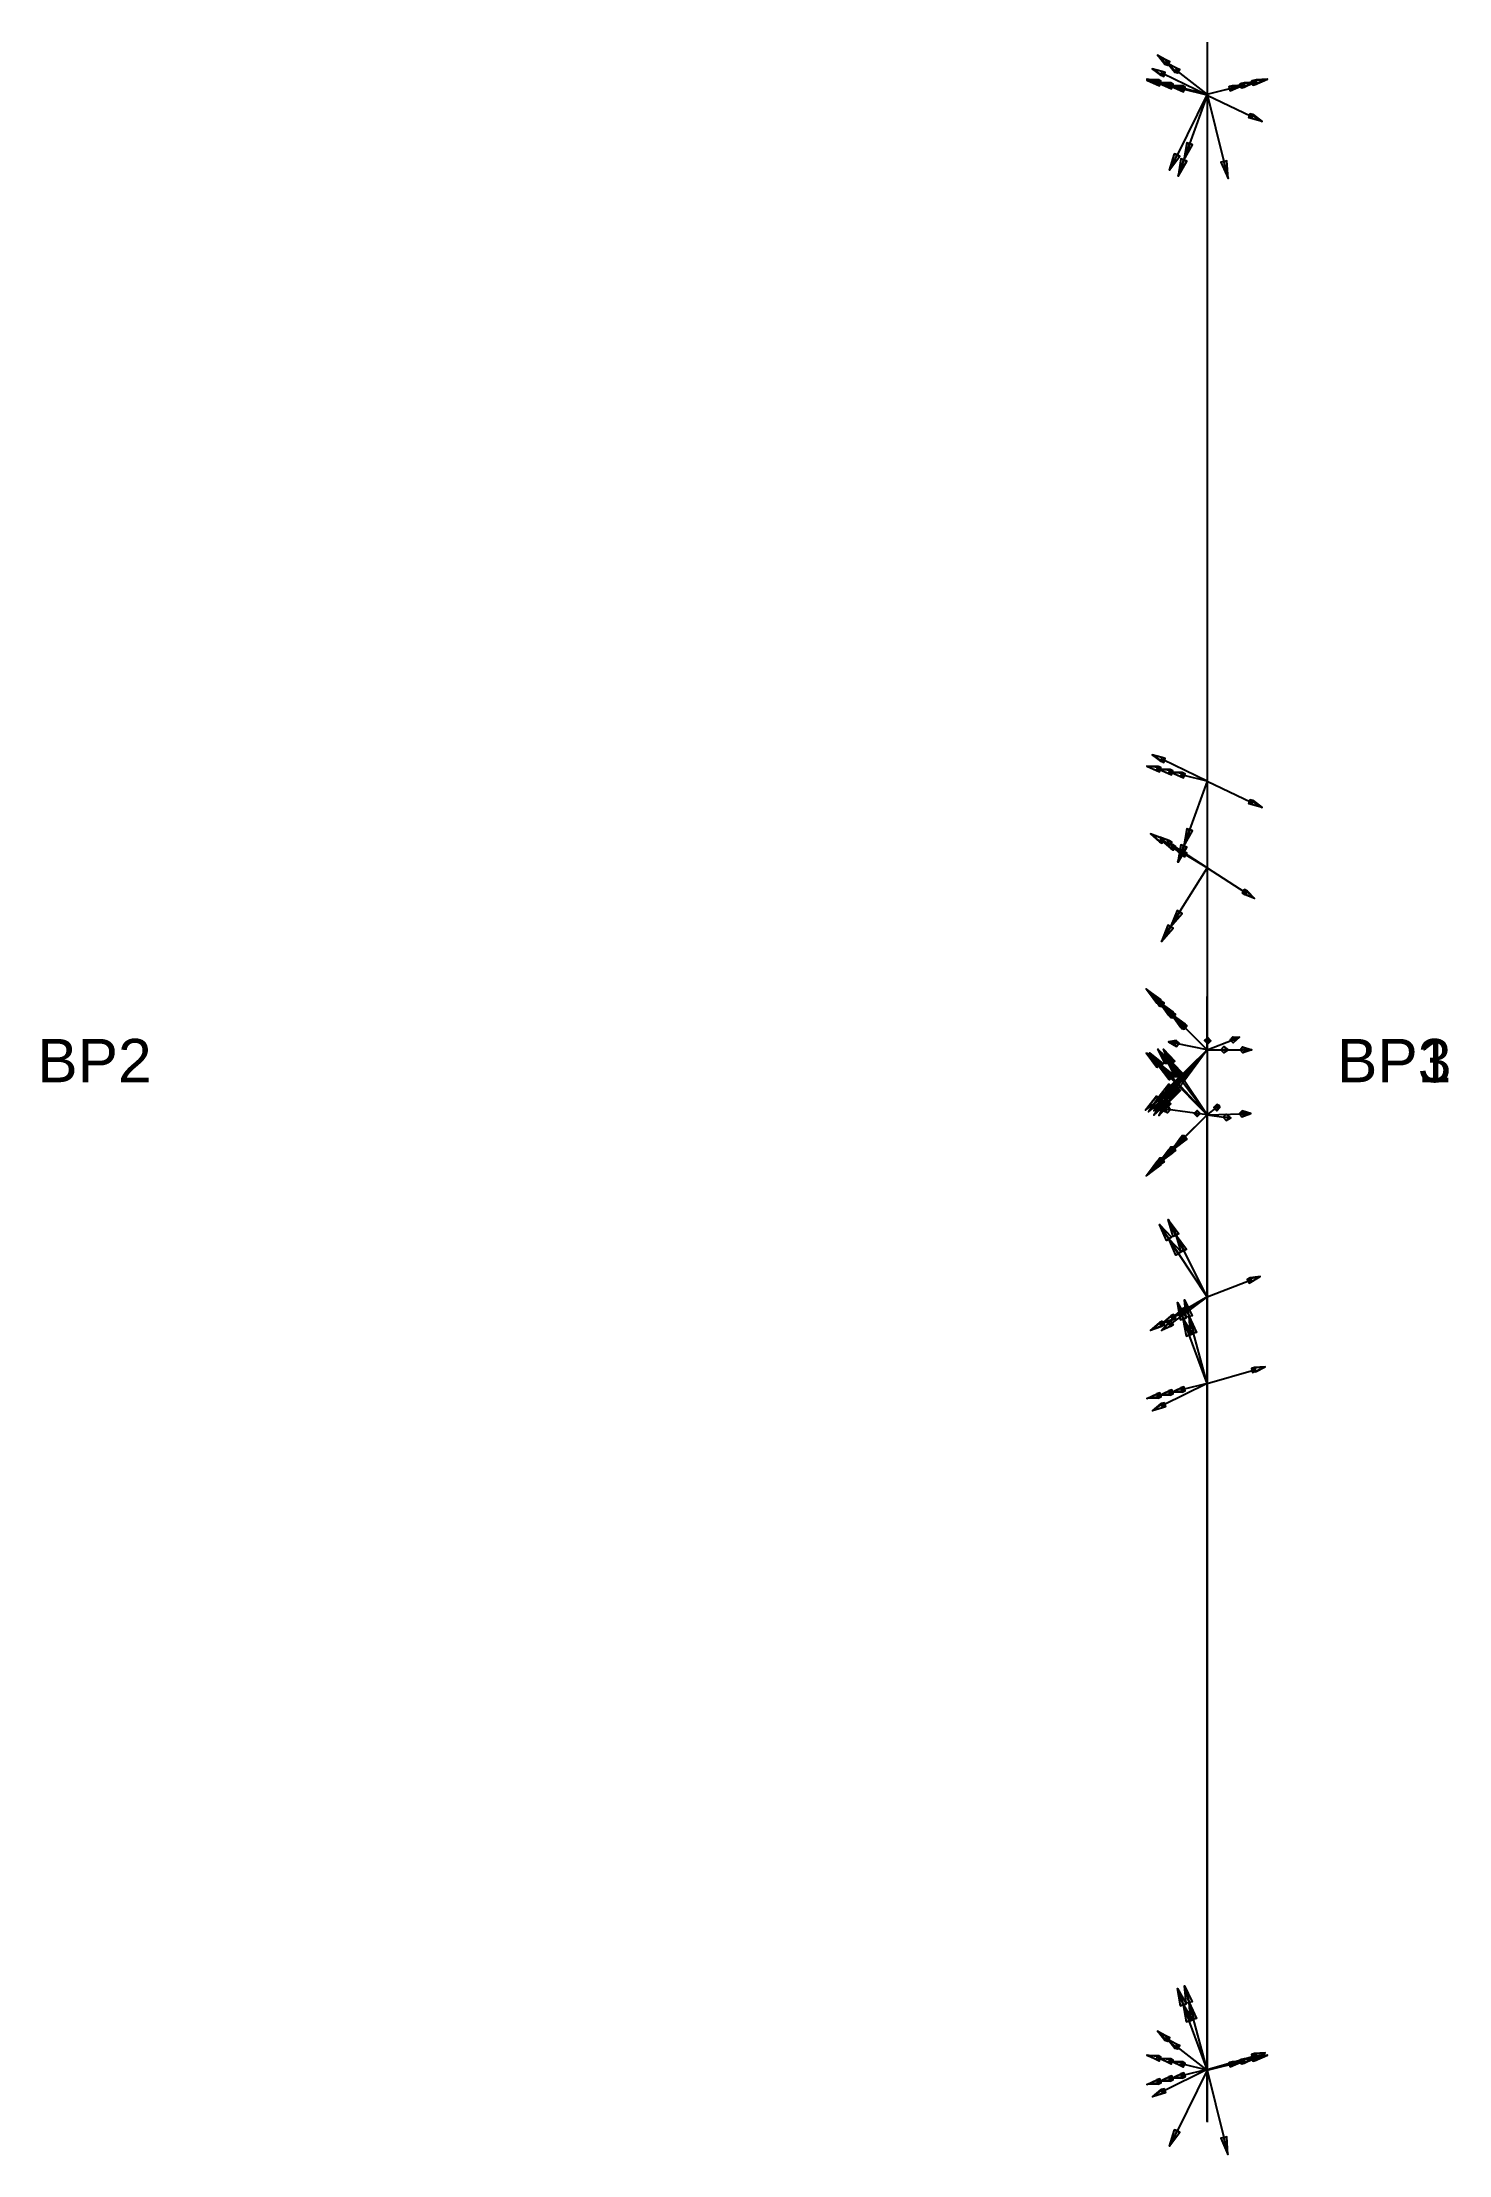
# Model space of a CAD drawing. Header units: millimetres. Extents: x -7756 to 13, y -124 to 124.
# Drawn here: x -149.4 to 12.9, y -123.7 to 120 of the extents above; entities that cross this region are included whole.
import ezdxf

# ---------------------------------------------------------------- set-up
doc = ezdxf.new("R2010")
doc.units = ezdxf.units.MM
for name, color, linetype in [('AutoDetect_1_3', 1, 'Continuous'), ('AutoDetect_2_6', 1, 'Continuous'), ('AutoDetect_3_0', 1, 'Continuous'), ('AutoDetect_3_4', 1, 'Continuous'), ('AutoDetect_3_7', 1, 'Continuous'), ('AutoDetect_4_1', 1, 'Continuous'), ('AutoDetect_4_2', 1, 'Continuous'), ('AutoDetect_4_5', 1, 'Continuous'), ('Lasche_ID_GUID_543B4219_A747_4437_B736_A52D641828E2', 1, 'Continuous')]:
    doc.layers.add(name, color=color, linetype=linetype)
doc.styles.get("Standard").update_dxf_attribs({"font": 'arial.ttf'})

msp = doc.modelspace()

# ---------------------------------------------------------------- texts
at = {"layer": 'Lasche_ID_GUID_543B4219_A747_4437_B736_A52D641828E2', "color": 5}
for s, p in [('BP2', (-150, 0)), ('BP3', (0, 0, -285)), ('BP1', (0, 0))]:
    msp.add_text(s, height=5, dxfattribs=at).set_placement(p)

# ---------------------------------------------------------------- blocks, each defined once
blk = doc.blocks.new('Kontrollpunkt')
at = {"color": 0}
for q in [(0, 6), (8, 0), (0, 0, 4)]:
    blk.add_line((0, 0), q, dxfattribs=at)
for points in [[(0.25, 8, -0.25), (-0.25, 8, -0.25), (-0.25, 8, 0.25), (0, 10, 0), (-0.25, 8, -0.25), (0.25, 8, 0.25), (0, 10, 0), (0.25, 8, -0.25), (0.25, 8, 0.25), (-0.25, 8, 0.25)], [(0.25, 6, -0.25), (-0.25, 6, -0.25), (-0.25, 6, 0.25), (0, 8, 0), (-0.25, 6, -0.25), (0.25, 6, 0.25), (0, 8, 0), (0.25, 6, -0.25), (0.25, 6, 0.25), (-0.25, 6, 0.25)], [(0.25, 0.25, 4), (-0.25, 0.25, 4), (-0.25, -0.25, 4), (0, 0, 6), (-0.25, 0.25, 4), (0.25, -0.25, 4), (0, 0, 6), (0.25, 0.25, 4), (0.25, -0.25, 4), (-0.25, -0.25, 4)], [(0.25, 0.25, 6), (-0.25, 0.25, 6), (-0.25, -0.25, 6), (0, 0, 8), (-0.25, 0.25, 6), (0.25, -0.25, 6), (0, 0, 8), (0.25, 0.25, 6), (0.25, -0.25, 6), (-0.25, -0.25, 6)], [(0.25, 0.25, 8), (-0.25, 0.25, 8), (-0.25, -0.25, 8), (0, 0, 10), (-0.25, 0.25, 8), (0.25, -0.25, 8), (0, 0, 10), (0.25, 0.25, 8), (0.25, -0.25, 8), (-0.25, -0.25, 8)], [(8, 0.25, -0.25), (8, 0.25, 0.25), (8, -0.25, 0.25), (10, 0, 0), (8, 0.25, 0.25), (8, -0.25, -0.25), (10, 0, 0), (8, 0.25, -0.25), (8, -0.25, -0.25), (8, -0.25, 0.25)]]:
    blk.add_polyline3d(points, dxfattribs=at)

# ---------------------------------------------------------------- linework, layer by layer
at = {"layer": 'AutoDetect_1_3', "color": 1}
msp.add_line((-15, 120, -450), (-15, -120, -450), dxfattribs=at)
at = {"layer": 'AutoDetect_2_6', "color": 1}
msp.add_line((-15, 120, -225), (-15, -120, -225), dxfattribs=at)
at = {"layer": 'AutoDetect_3_0', "color": 1}
msp.add_line((-15, 3.75, -417), (-15, 3.75, -253), dxfattribs=at)
at = {"layer": 'AutoDetect_3_0', "color": 1, "extrusion": (-1, 0, 0)}
for centre, start, end in [((-24.75, -253, 15), 0, 45), ((-24.75, -417, 15), 315, 0)]:
    msp.add_arc(centre, 21, start, end, dxfattribs=at)
at = {"layer": 'AutoDetect_3_4', "color": 1}
msp.add_line((-15, 119.9, -232), (-15, 24.75, -232), dxfattribs=at)
at = {"layer": 'AutoDetect_3_4', "color": 1, "extrusion": (1, 0, 0)}
msp.add_arc((24.75, -253, -15), 21, 90, 135, dxfattribs=at)
at = {"layer": 'AutoDetect_3_7', "color": 1}
msp.add_line((-15, 119.9, -438), (-15, 24.75, -438), dxfattribs=at)
at = {"layer": 'AutoDetect_3_7', "color": 1, "extrusion": (-1, 0, 0)}
msp.add_arc((-24.75, -417, 15), 21, 270, 315, dxfattribs=at)
at = {"layer": 'AutoDetect_4_1', "color": 1}
msp.add_line((-15, -3.75, -253), (-15, -3.75, -417), dxfattribs=at)
at = {"layer": 'AutoDetect_4_1', "color": 1, "extrusion": (-1, 0, 0)}
for centre, start, end in [((24.75, -417, 15), 180, 225), ((24.75, -253, 15), 135, 180)]:
    msp.add_arc(centre, 21, start, end, dxfattribs=at)
at = {"layer": 'AutoDetect_4_2', "color": 1}
msp.add_line((-15, -119.9, -232), (-15, -24.75, -232), dxfattribs=at)
at = {"layer": 'AutoDetect_4_2', "color": 1, "extrusion": (-1, 0, 0)}
msp.add_arc((24.75, -253, 15), 21, 90, 135, dxfattribs=at)
at = {"layer": 'AutoDetect_4_5', "color": 1}
msp.add_line((-15, -119.9, -438), (-15, -24.75, -438), dxfattribs=at)
at = {"layer": 'AutoDetect_4_5', "color": 1, "extrusion": (1, 0, 0)}
msp.add_arc((-24.75, -417, -15), 21, 270, 315, dxfattribs=at)

# ---------------------------------------------------------------- block references
at = {"layer": 'AutoDetect_1_3', "color": 1, "extrusion": (-0.696364, 0.173648, -0.696364), "rotation": 17.30978033064729}
for p in [(-106.98, -293.62, 343.61), (114.24, -332.03, 304.01)]:
    msp.add_blockref('Kontrollpunkt', p, dxfattribs=at)
at = {"layer": 'AutoDetect_2_6', "color": 1, "extrusion": (0.696364, 0.173648, 0.696364), "rotation": 180}
for p in [(114.24, -170.55, -147.33), (-106.98, -132.14, -186.93)]:
    msp.add_blockref('Kontrollpunkt', p, dxfattribs=at)
at = {"layer": 'AutoDetect_3_0', "color": 1, "extrusion": (-0.650895, 0.650895, 0.390731), "rotation": 284.5071607275307}
msp.add_blockref('Kontrollpunkt', (7.95, -389.03, -150.73), dxfattribs=at)
at = {"layer": 'AutoDetect_3_0', "color": 1, "extrusion": (-0.704416, 0.704416, 0.087156), "rotation": 264.3224788582938}
msp.add_blockref('Kontrollpunkt', (7.95, -416.57, -23.14), dxfattribs=at)
at = {"layer": 'AutoDetect_3_0', "color": 1, "extrusion": (-0.696364, 0.696364, -0.173648)}
for p, rotation in [((7.95, -256.7, 58.73), 260.1489238834161), ((7.95, -368.97, 78.52), 248.5978083744171)]:
    msp.add_blockref('Kontrollpunkt', p, dxfattribs=dict(at, rotation=rotation))
at = {"layer": 'AutoDetect_3_0', "color": 1, "extrusion": (-0.650895, 0.650895, -0.390731), "rotation": 248.6578651922448}
msp.add_blockref('Kontrollpunkt', (7.95, -227.71, 111.06), dxfattribs=at)
at = {"layer": 'AutoDetect_3_4', "color": 1, "extrusion": (-0.696364, 0.173648, -0.696364), "rotation": 278.1385729810916}
for p in [(-106.89, -137.18, 191.78), (-30.09, -150.51, 178.04)]:
    msp.add_blockref('Kontrollpunkt', p, dxfattribs=at)
at = {"layer": 'AutoDetect_3_4', "color": 1, "extrusion": (-0.650895, 0.390731, -0.650895), "rotation": 271.2695327411889}
msp.add_blockref('Kontrollpunkt', (-13.5, -159.46, 170.44), dxfattribs=at)
at = {"layer": 'AutoDetect_3_7', "color": 1, "extrusion": (-0.696364, 0.173648, 0.696364), "rotation": 261.8614270189084}
for p in [(-106.89, -343.67, -274.78), (-30.09, -330.34, -288.53)]:
    msp.add_blockref('Kontrollpunkt', p, dxfattribs=at)
at = {"layer": 'AutoDetect_3_7', "color": 1, "extrusion": (-0.650895, 0.390731, 0.650895), "rotation": 268.7304672588111}
msp.add_blockref('Kontrollpunkt', (-13.5, -349.18, -265.66), dxfattribs=at)
at = {"layer": 'AutoDetect_4_1', "color": 1, "extrusion": (-0.650895, -0.650895, -0.390731), "rotation": 116.9856821999535}
msp.add_blockref('Kontrollpunkt', (-7.95, -227.71, 111.06), dxfattribs=at)
at = {"layer": 'AutoDetect_4_1', "color": 1, "extrusion": (-0.704416, -0.704416, -0.087156), "rotation": 96.48008768721698}
msp.add_blockref('Kontrollpunkt', (-7.95, -250.88, 35.26), dxfattribs=at)
at = {"layer": 'AutoDetect_4_1', "color": 1, "extrusion": (-0.696364, -0.696364, 0.173648)}
for p, rotation in [((-7.95, -403.12, -57.62), 88.42765860461249), ((-7.95, -290.85, -37.82), 77.24859307823723)]:
    msp.add_blockref('Kontrollpunkt', p, dxfattribs=dict(at, rotation=rotation))
at = {"layer": 'AutoDetect_4_1', "color": 1, "extrusion": (-0.650895, -0.650895, 0.390731), "rotation": 69.6570310373779}
msp.add_blockref('Kontrollpunkt', (-7.95, -389.03, -150.73), dxfattribs=at)
at = {"layer": 'AutoDetect_4_2', "color": 1, "extrusion": (-0.650895, -0.390731, -0.650895), "rotation": 86.34572295680388}
msp.add_blockref('Kontrollpunkt', (13.5, -159.46, 170.44), dxfattribs=at)
at = {"layer": 'AutoDetect_4_2', "color": 1, "extrusion": (-0.696364, -0.173648, -0.696364), "rotation": 81.2348063681018}
for p in [(30.09, -150.51, 178.04), (106.89, -137.18, 191.78)]:
    msp.add_blockref('Kontrollpunkt', p, dxfattribs=at)
at = {"layer": 'AutoDetect_4_5', "color": 1, "extrusion": (-0.650895, -0.390731, 0.650895), "rotation": 83.40411446479466}
msp.add_blockref('Kontrollpunkt', (13.5, -349.18, -265.66), dxfattribs=at)
at = {"layer": 'AutoDetect_4_5', "color": 1, "extrusion": (-0.696364, -0.173648, 0.696364), "rotation": 91.4177731969594}
for p in [(30.09, -330.34, -288.53), (106.89, -343.67, -274.78)]:
    msp.add_blockref('Kontrollpunkt', p, dxfattribs=at)

msp.set_redraw_order([(e.dxf.handle, doc.entitydb.next_handle()) for e in msp.query("TEXT MTEXT ATTDEF DIMENSION ARC_DIMENSION")])  # texts and dimensions are drawn at this point

doc.saveas('drawing.dxf')
